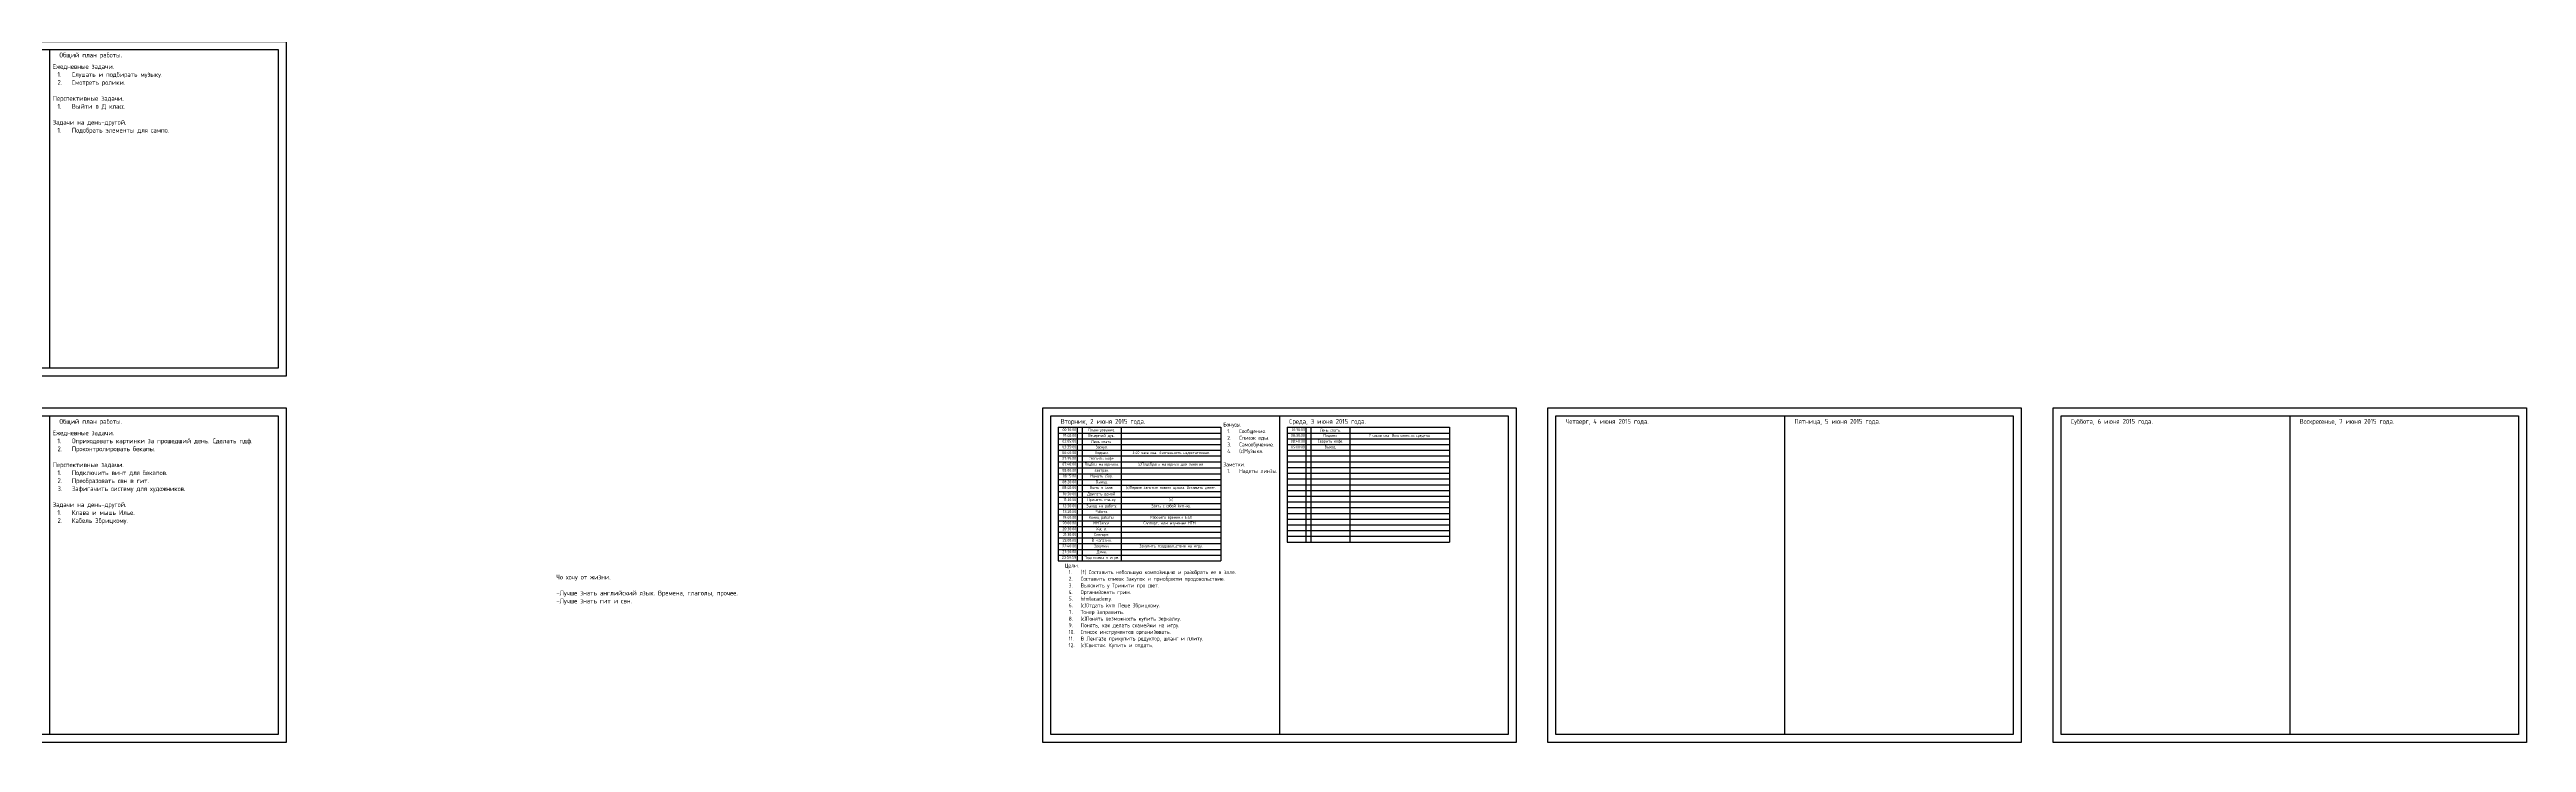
# Model space of a CAD drawing. Header units: millimetres. Extents: x -1746 to 8849, y -4512 to 2568.
# Drawn here: x -278 to 1277, y 426 to 861 of the extents above; entities that cross this region are included whole.
import ezdxf

# ---------------------------------------------------------------- set-up
doc = ezdxf.new("R2010")
doc.units = ezdxf.units.MM
doc.header["$MEASUREMENT"] = 0
doc.styles.add('texxt', font='romans.shx', dxfattribs={"width": 0.8})

# ---------------------------------------------------------------- blocks, each defined once
blk = doc.blocks.new('*T2')
at = {"color": 0, "linetype": 'ByBlock', "lineweight": -2, "transparency": 16777216}
for p, q in [((0, 0), (101.9, 0)), ((0, 0), (0, -83.8)), ((11.8, 0), (11.8, -83.8)), ((15, 0), (15, -83.8)), ((39.5, 0), (39.5, -83.8)), ((101.9, 0), (101.9, -83.8)), ((0, -3.6), (101.9, -3.6)), ((0, -7.2), (101.9, -7.2)), ((0, -10.8), (101.9, -10.8)), ((0, -14.4), (101.9, -14.4)), ((0, -18), (101.9, -18)), ((0, -21.6), (101.9, -21.6)), ((0, -25.5), (101.9, -25.5)), ((0, -29.1), (101.9, -29.1)), ((0, -32.7), (101.9, -32.7)), ((0, -36.3), (101.9, -36.3)), ((0, -40.3), (101.9, -40.3)), ((0, -43.9), (101.9, -43.9)), ((0, -47.8), (101.9, -47.8)), ((0, -51.4), (101.9, -51.4)), ((0, -55), (101.9, -55)), ((0, -58.6), (101.9, -58.6)), ((0, -62.2), (101.9, -62.2)), ((0, -65.8), (101.9, -65.8)), ((0, -69.4), (101.9, -69.4)), ((0, -73), (101.9, -73)), ((0, -76.6), (101.9, -76.6)), ((0, -80.2), (101.9, -80.2)), ((0, -83.8), (101.9, -83.8))]:
    blk.add_line(p, q, dxfattribs=at)
at = {"color": 0, "transparency": 16777216, "char_height": 1.8, "style": 'texxt'}
for s, insert, width, attachment_point in [('{\\Fromans|c204;03:35:00', (11.2, -11.4), 10.6, 3), ('06:40:00', (11.2, -15), 10.6, 3), ('{\\Fromans|c204;00:30:00', (11.2, -0.6), 10.6, 3), ('{\\Fromans|c204;02:05:00', (11.2, -7.8), 10.6, 3), ('{\\Fromans|c204;01:40:00', (11.2, -4.2), 10.6, 3), ('{\\Fromans|c204;Планирование.}', (27.2, -1.8), 23.3, 5), ('{\\Fromans|c204;Вечерний душ.}', (27.2, -5.4), 23.3, 5), ('{\\Fromans|c204;Лечь спать.}', (27.2, -9), 23.3, 5), ('{\\Fromans|c204;Подъем.}', (27.2, -15), 23.3, 2), ('{\\Fromans|c204;Заснул.}', (27.2, -12.6), 23.3, 5), ('{\\Fromans|c204;3:40 часа сна. Выспанность недостаточная.}', (70.7, -15), 61.2, 2), ('{\\Fromans|c204;07:35:00', (11.2, -18.6), 10.6, 3), ('{\\Fromans|c204;07:40:00', (11.2, -22.2), 10.6, 3), ('{\\Fromans|c204;08:00:00', (11.2, -26.1), 10.6, 3), ('{\\Fromans|c204;08:15:00', (11.2, -29.7), 10.6, 3), ('{\\Fromans|c204;Подбор материала.}', (27.2, -22.2), 23.3, 2), ('{\\Fromans|c204;Сварить кофе.}', (27.2, -18.6), 23.3, 2), ('{\\Fromans|c204;Начать сбор.}', (27.2, -29.7), 23.3, 2), ('{\\Fromans|c204;Завтрак.}', (27.2, -26.1), 23.3, 2), ('{\\Fromans|c204;(с)Подобрать материал для занятия.}', (70.7, -22.2), 61.2, 2), ('08:40:00', (11.2, -36.9), 10.6, 3), ('08:20:00', (11.2, -33.3), 10.6, 3), ('10:50:00', (11.2, -40.9), 10.6, 3), ('11:30:00', (11.2, -44.5), 10.6, 3), ('{\\Fromans|c204;Двигать домой.}', (27.2, -40.9), 23.3, 2), ('{\\Fromans|c204;Принять стенку.}', (27.2, -44.5), 23.3, 2), ('{\\Fromans|c204;Быть в зале.}', (27.2, -36.9), 23.3, 2), ('{\\Fromans|c204;Выход.}', (27.2, -33.3), 23.3, 2), ('{\\Fromans|c204;(с)Первое занятие нового цикла. Оставить денег.}', (70.7, -36.9), 61.2, 2), ('{\\Fromans|c204;(с)}', (70.7, -44.5), 61.2, 2), ('19:40:00', (11.2, -55.6), 10.6, 3), ('20:00:00', (11.2, -59.2), 10.6, 3), ('12:50:00', (11.2, -48.4), 10.6, 3), ('13:20:00', (11.2, -52), 10.6, 3), ('{\\Fromans|c204;Выход на работу.}', (27.2, -48.4), 23.3, 2), ('{\\Fromans|c204;Конец работы.}', (27.2, -55.6), 23.3, 2), ('MMDance.', (27.2, -59.2), 23.3, 2), ('{\\Fromans|c204;Работа.}', (27.2, -52), 23.3, 2), ('{\\Fromans|c204;Саппорт, или изучение }HTML.{\\Fromans|c204; }', (70.7, -59.2), 61.2, 2), ('{\\Fromans|c204;Рабочего времени 6:40}', (70.7, -55.6), 61.2, 2), ('{\\Fromans|c204;Взять с собой }kvm-{\\Fromans|c204;ку.}', (70.7, -48.4), 61.2, 2), ('20:30:00', (11.2, -62.8), 10.6, 3), ('22:40:00', (11.2, -73.6), 10.6, 3), ('23:50:00', (11.2, -77.2), 10.6, 3), ('22:00:00', (11.2, -70), 10.6, 3), ('21:30:00', (11.2, -66.4), 10.6, 3), ('{\\Fromans|c204;В магазин.}', (27.2, -70), 23.3, 2), ('{\\Fromans|c204;Саппорт.}', (27.2, -66.4), 23.3, 2), ('{\\Fromans|c204;Закупки.}', (27.2, -73.6), 23.3, 2), ('{\\Fromans|c204;Хастл.}', (27.2, -62.8), 23.3, 2), ('{\\Fromans|c204;Дома.}', (27.2, -77.2), 23.3, 2), ('{\\Fromans|c204;Закупить продовольствие на игру.}', (70.7, -73.6), 61.2, 2), ('23:59:59', (11.2, -80.8), 10.6, 3), ('{\\Fromans|c204;Подготовка к игре.}', (27.2, -80.8), 23.3, 2)]:
    blk.add_mtext(s, dxfattribs=dict(at, insert=insert, width=width, attachment_point=attachment_point))
blk = doc.blocks.new('*T3')
at = {"color": 0, "linetype": 'ByBlock', "lineweight": -2, "transparency": 16777216}
for p, q in [((0, 0), (101.9, 0)), ((0, 0), (0, -72)), ((11.8, 0), (11.8, -72)), ((15, 0), (15, -72)), ((39.5, 0), (39.5, -72)), ((101.9, 0), (101.9, -72)), ((0, -3.6), (101.9, -3.6)), ((0, -7.2), (101.9, -7.2)), ((0, -10.8), (101.9, -10.8)), ((0, -14.4), (101.9, -14.4)), ((0, -18), (101.9, -18)), ((0, -21.6), (101.9, -21.6)), ((0, -25.2), (101.9, -25.2)), ((0, -28.8), (101.9, -28.8)), ((0, -32.4), (101.9, -32.4)), ((0, -36), (101.9, -36)), ((0, -39.6), (101.9, -39.6)), ((0, -43.2), (101.9, -43.2)), ((0, -46.8), (101.9, -46.8)), ((0, -50.4), (101.9, -50.4)), ((0, -54), (101.9, -54)), ((0, -57.6), (101.9, -57.6)), ((0, -61.2), (101.9, -61.2)), ((0, -64.8), (101.9, -64.8)), ((0, -68.4), (101.9, -68.4)), ((0, -72), (101.9, -72))]:
    blk.add_line(p, q, dxfattribs=at)
at = {"color": 0, "transparency": 16777216, "char_height": 1.8, "style": 'texxt'}
for s, insert, width, attachment_point in [('08:40:00', (11.2, -7.8), 10.6, 3), ('08:30:00', (11.2, -4.2), 10.6, 3), ('09:00:00', (11.2, -11.4), 10.6, 3), ('01:30:00', (11.2, -0.6), 10.6, 3), ('{\\Fromans|c204;Сварить кофе.}', (27.25, -7.8), 23.3, 2), ('{\\Fromans|c204;Лечь спать.}', (27.25, -1.8), 23.3, 5), ('{\\Fromans|c204;Подъем.}', (27.25, -4.2), 23.3, 2), ('Выход.', (27.25, -11.4), 23.3, 2), ('{\\Fromans|c204;7 часов сна. Выспанность средняя.}', (70.7, -4.2), 61.2, 2)]:
    blk.add_mtext(s, dxfattribs=dict(at, insert=insert, width=width, attachment_point=attachment_point))

msp = doc.modelspace()

# ---------------------------------------------------------------- linework, layer by layer
for p, q in [((-277.5, 860.7), (-277.5, 660.7)), ((-277.5, 630.7), (-277.5, 430.7)), ((494.2, 630.7), (494.2, 430.7)), ((811.2, 630.7), (811.2, 430.7)), ((1128.2, 630.7), (1128.2, 430.7))]:
    msp.add_line(p, q)
for points in [[(-426, 865.7), (-129, 865.7), (-129, 655.7), (-426, 655.7)], [(-421, 860.7), (-134, 860.7), (-134, 660.7), (-421, 660.7)], [(-426, 635.7), (-129, 635.7), (-129, 425.7), (-426, 425.7)], [(-421, 630.7), (-134, 630.7), (-134, 430.7), (-421, 430.7)], [(345.7, 635.7), (642.7, 635.7), (642.7, 425.7), (345.7, 425.7)], [(350.7, 630.7), (637.7, 630.7), (637.7, 430.7), (350.7, 430.7)], [(662.7, 635.7), (959.7, 635.7), (959.7, 425.7), (662.7, 425.7)], [(667.7, 630.7), (954.7, 630.7), (954.7, 430.7), (667.7, 430.7)], [(979.7, 635.7), (1276.7, 635.7), (1276.7, 425.7), (979.7, 425.7)], [(984.7, 630.7), (1271.7, 630.7), (1271.7, 430.7), (984.7, 430.7)]]:
    msp.add_lwpolyline(points, close=True)
msp.add_circle((1794.1, -971.8), 3540.2)

# ---------------------------------------------------------------- block references
for name, p in [('*T2', (355.5, 623.5)), ('*T3', (499, 623.5))]:
    msp.add_blockref(name, p)

# ---------------------------------------------------------------- texts
at = {"style": 'texxt'}
for s, width, heights, insert, char_height, attachment_point in [('Общий план работы.', 242.239, [0], (-271.3, 854.9), 3, 7), ('Ежедневные задачи.\\P\\pi-9,l12,t12;1.^IСлушать и подбирать музыку.\\P2.^IСмотреть ролики.\\P\\pi0,l0,tz;\\PПерспективные задачи.\\P\\pi-9,l12,t12;1.^IВыйти в Д класс.\\P\\pi0,l0,tz;\\PЗадачи на день-другой.\\P\\pi-9,l12,t12;1.^IПодобрать элементы для сампо.', 141.5, [0], (-275.5, 851.5), 3, 1), ('Общий план работы.', 242.239, [0], (-271.3, 624.9), 3, 7), ('{\\Fromans|c204;Вторник, }2 {\\Fromans|c204;июня 2015 года.}', 242.239, [0], (356.9, 624.9), 3, 7), ('Бонусы.\\P\\pi-7.5,l10,t10;1.^IСообщения.\\P2.^IСписок еды.\\P3.^IСамообучение.\\P4.^I(с)Музыка.\\P\\pi0,l0,tz;\\PЗаметки.\\P\\pi-7.5,l10,t10;1.^IНадеты линзы.', 242.239, [0], (459, 626.5), 2.5, 1), ('{\\Fromans|c204;Среда, 3} {\\Fromans|c204;июня 2015 года.}', 242.239, [0], (500.4, 624.9), 3, 7), ('Четверг, 4 июня 2015 года.', 242.239, [3.79], (673.9, 624.9), 3, 7), ('Пятница, 5 июня 2015 года.', 242.239, [0], (817.4, 624.9), 3, 7), ('Суббота, 6 июня 2015 года.', 242.239, [3.79], (990.9, 624.9), 3, 7), ('Воскресенье, 7 июня 2015 года.', 242.239, [0], (1134.4, 624.9), 3, 7), ('Ежедневные задачи.\\P\\pi-9,l12,t12;1.^IОприходовать картинки за прошедший день. Сделать пдф.\\P2.^IПроконтролировать бекапы.\\P\\pi0,l0,tz;\\PПерспективные задачи.\\P\\pi-9,l12,t12;1.^IПодключить винт для бекапов.\\P2.^IПреобразовать свн в гит.\\P3.^IЗафигачить систему для художников.\\P\\pi0,l0,tz;\\PЗадачи на день-другой.\\P\\pi-9,l12,t12;1.^IКлава и мышь Илье.\\P2.^IКабель Збрицкому.', 141.5, [0], (-275.5, 621.5), 3, 1), ('{\\Fromans|c204;Чо хочу от жизни}.\\P\\P-{\\Fromans|c204;Лучше знать английский язык}. {\\Fromans|c204;Времена}, {\\Fromans|c204;глаголы}, {\\Fromans|c204;прочее}.\\P-{\\Fromans|c204;Лучше знать гит и свн}.', 141.5, [0], (40.5, 531), 3, 1), ('Цели.\\P\\pi-7.5,l10,t10;1.^I(f) Составить небольшую композицию и разобрать ее в зале.\\P2.^IСоставить список закупок и приобрести продовольствие.\\P3.^IВыяснить у Тринити про свет.\\P4.^IОрганизовать грим.\\P5.^Ihtmlacademy.\\P6.^I(c)Отдать kvm Леше Збрицкому.\\P7.^IТонер заправить.\\P8.^I(c)Понять возможность купить зеркалку.\\P9.^IПонять, как делать скамейки на игру.\\P10.^IСписок инструментов организовать.\\P11.^IВ Ленгазе прикупить редуктор, шланг и плиту.\\P12.^I(c)Свисток. Купить и отдать.', 242.239, [0], (359.5, 538), 2.5, 1)]:
    msp.add_mtext_dynamic_manual_height_columns(s, width=width, gutter_width=20, heights=heights, dxfattribs=dict(at, insert=insert, char_height=char_height, attachment_point=attachment_point))

doc.saveas('drawing.dxf')
